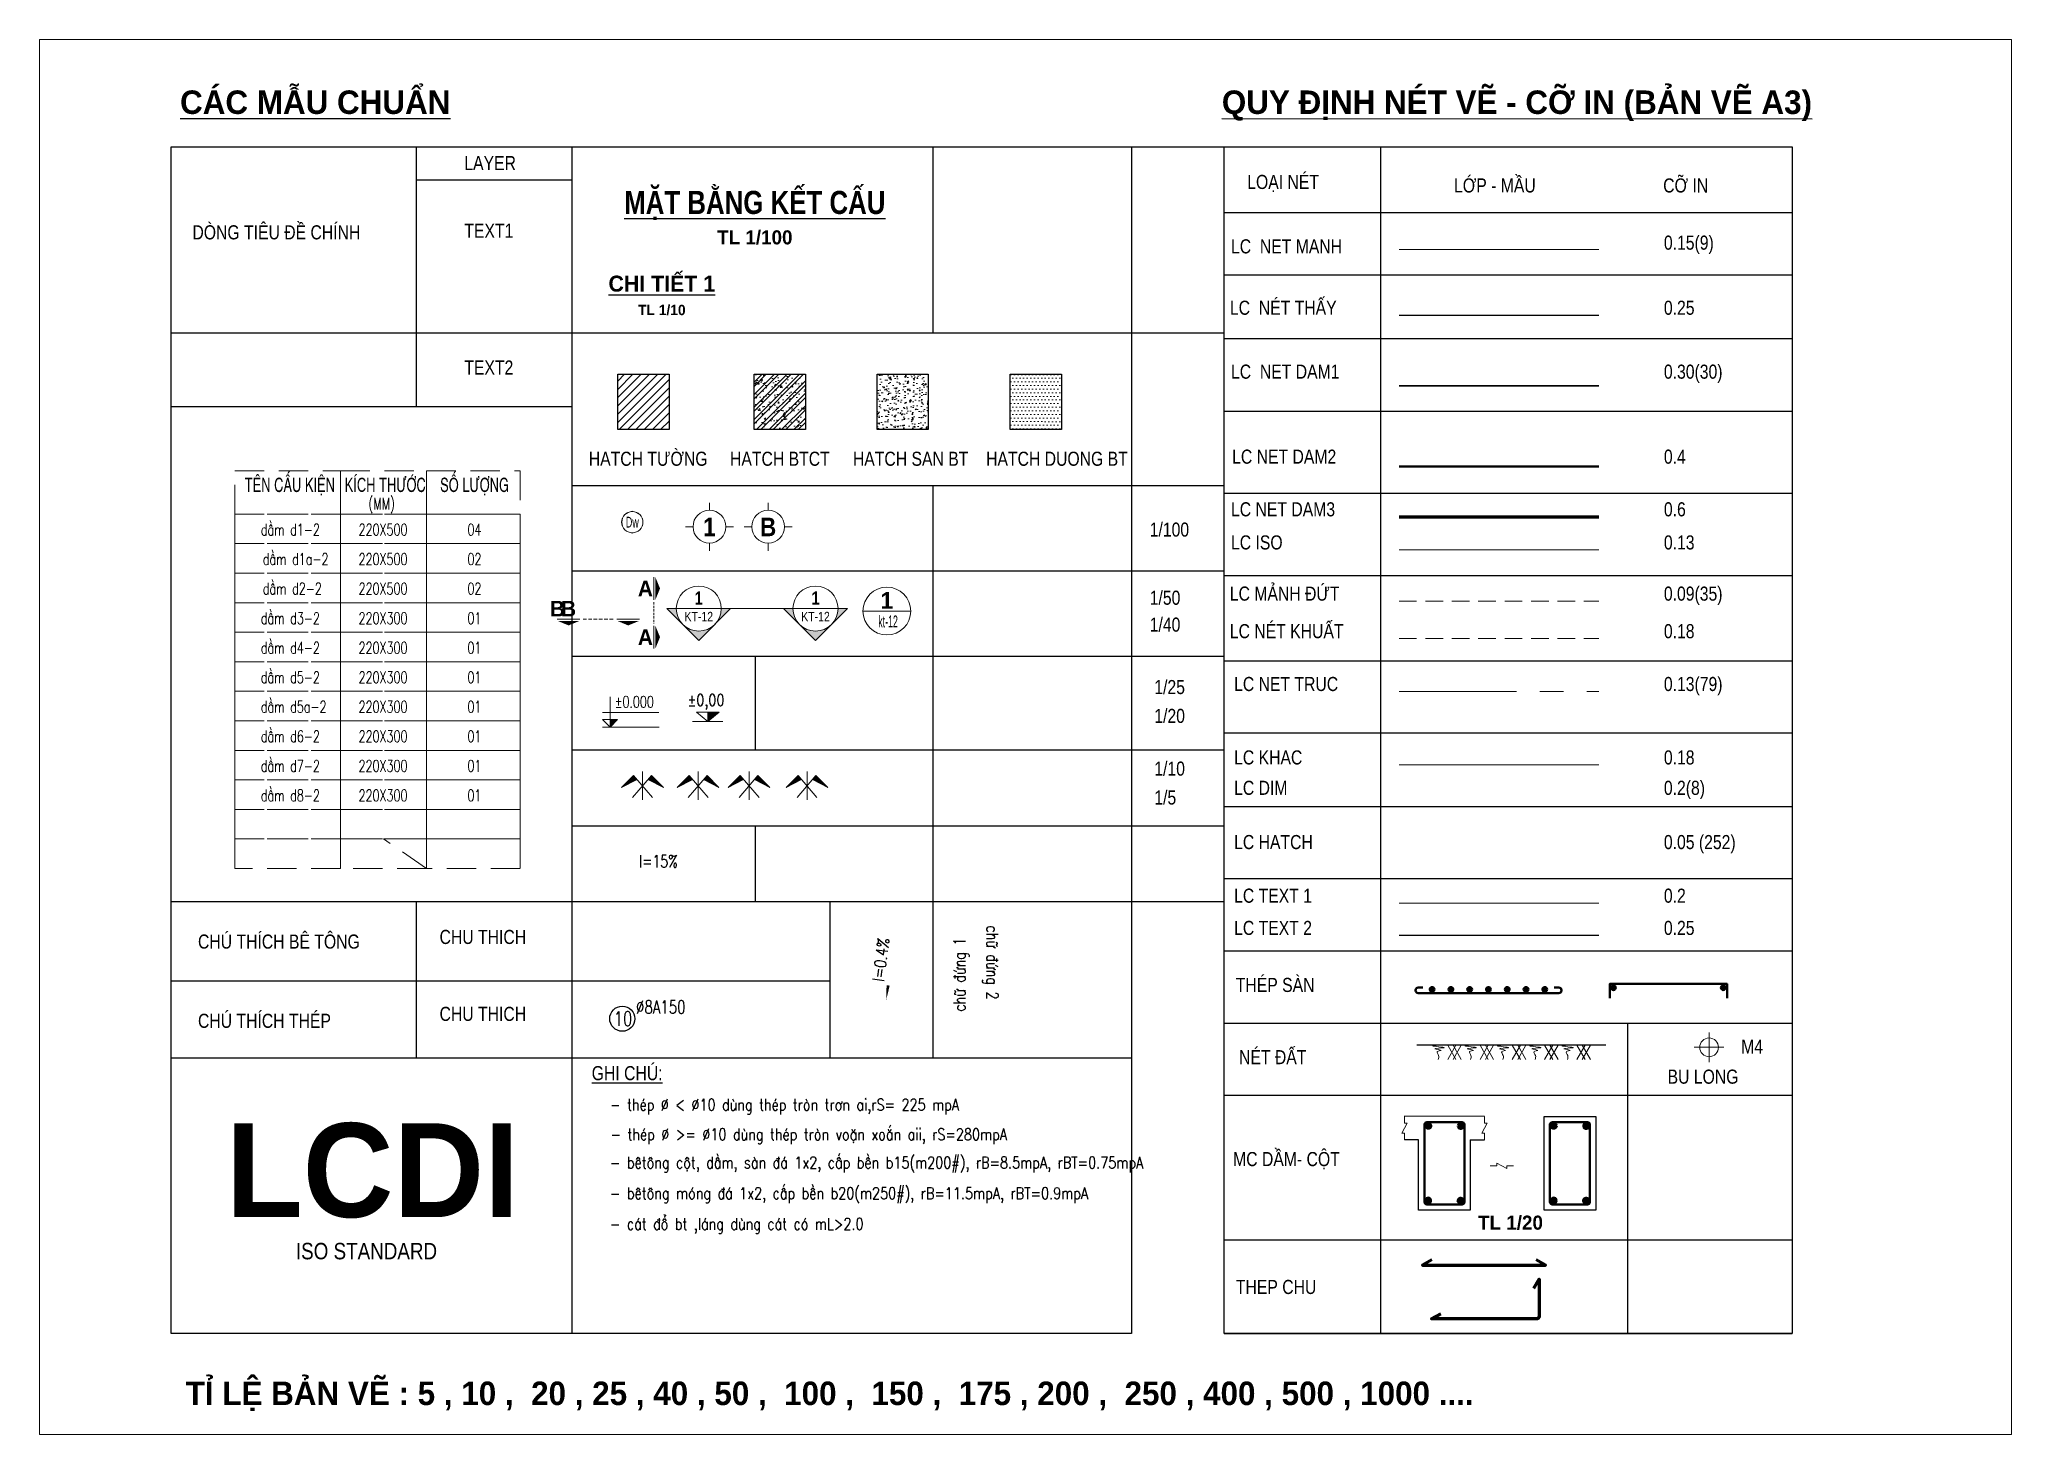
# Model space of a CAD drawing. Header units: inches. Extents: x 144032 to 217447, y 5454 to 57833.
# Drawn here: x 158056 to 166456, y 46806 to 52747 of the extents above; entities that cross this region are included whole.
import ezdxf
from ezdxf.enums import TextEntityAlignment as Align

# ---------------------------------------------------------------- set-up
doc = ezdxf.new("R2010")
doc.units = ezdxf.units.IN
doc.header["$MEASUREMENT"] = 0
for name, pattern in [('CENTERX2', [4, 2.5, -0.5, 0.5, -0.5]), ('DASHDOT', [1, 0.5, -0.25, 0, -0.25]), ('HIDDEN', [0.375, 0.25, -0.125])]:
    doc.linetypes.add(name, pattern=pattern)
for name, color, linetype, lineweight in [('2 - Text2', 2, 'Continuous', 20), ('KICHTHUOC', 8, 'Continuous', 18), ('LC Dim', 8, 'Continuous', 18), ('LC Hatch', 252, 'Continuous', 9), ('LC Hatch @ 1 (1)', 252, 'Continuous', 0), ('LC ISO', 153, 'Continuous', 13), ('LC Khac', 4, 'Continuous', 9), ('LC MANH DUT', 35, 'HIDDEN', 5), ('LC Net dam 1', 30, 'Continuous', 30), ('LC Net dam2', 6, 'Continuous', 40), ('LC Net dam3', 1, 'Continuous', 60), ('LC Net khuat', 4, 'HIDDEN', 13), ('LC Net manh', 9, 'Continuous', 5), ('LC Net thay', 7, 'Continuous', 25), ('LC Net truc', 79, 'DASHDOT', 13), ('LC Text1', 3, 'Continuous', 20), ('LC Text2', 7, 'Continuous', 25), ('TEXT', 7, 'Continuous', 20), ('v-KICHTHUOC', 8, 'Continuous', 18), ('v-TEXT', 7, 'Continuous', 20)]:
    doc.layers.add(name, color=color, linetype=linetype, lineweight=lineweight)
doc.styles.add('Arial', font='arial.ttf', dxfattribs={"width": 0.8})
doc.styles.add('Brief text', font='')
doc.styles.add('EG 1', font='')
doc.styles.add('General text 2', font='arial.ttf')
doc.styles.add('LC 1', font='')
doc.styles.add('LC 2', font='', dxfattribs={"width": 0.7})
doc.styles.add('LC 3', font='vnsimli.shx', dxfattribs={"width": 0.75})
doc.styles.add('LC3', font='', dxfattribs={"width": 0.8})
doc.styles.add('T1', font='Vnsimli.shx', dxfattribs={"width": 0.7})
doc.styles.add('T2', font='', dxfattribs={"width": 0.8})
doc.styles.add('text', font='hoatbif.shx', dxfattribs={"width": 0.7})
doc.styles.add('text1', font='', dxfattribs={"width": 0.7, "height": 300})
doc.styles.get('Brief text').set_extended_font_data('.VnHelvetInsH', bold=True)
doc.styles.get('EG 1').set_extended_font_data('.VnAvantH', bold=True)
doc.styles.get('LC 1').set_extended_font_data('.VnAvantH', bold=True)
doc.styles.get('LC 2').set_extended_font_data('.VnArial NarrowH')
doc.styles.get('LC3').set_extended_font_data('.VnArialH', bold=True)
doc.styles.get('T2').set_extended_font_data('.VnArialH')
doc.styles.get('text1').set_extended_font_data('.VnHelvetInsH', bold=True)

msp = doc.modelspace()

# ---------------------------------------------------------------- texts
at = {"layer": 'LC Text1', "ltscale": 0.2, "style": 'LC 1', "width": 0.9}
for s, p in [('1', (160909.7043965477, 50607.7781038871)), ('B', (161159.764668962, 50607.77468351927))]:
    msp.add_text(s, height=78.91659044622281, rotation=359.9992162747461, dxfattribs=at).set_placement(p, align=Align.BOTTOM_CENTER)
at = {"layer": 'LC Text1', "style": 'LC 3', "width": 0.75}
msp.add_text(' I=15%%%', height=52.43338311737767, rotation=359.9992162747461, dxfattribs=at).set_placement((160582.3000322916, 49221.38924259809))
at = {"layer": 'LC Text1', "color": 3, "style": 'LC 3', "width": 0.8}
for s, rotation, p in [('ch÷ ®øng 1', 89.99921631903565, (161999.6240433287, 48607.40214174031, 0.0007778502047937387)), ('ch÷ ®øng 2', 269.9992163190356, (162089.9979056679, 48973.6872165082, -0.001111836106983453)), ('- thÐp %%C < %%C10 dïng thÐp trßn tr¬n ai,rS= 225 mpA', 359.9992162747461, (160486.5, 48186)), ('- thÐp %%C >= %%C10 dïng thÐp trßn voÆn xo¾n aii, rS=280mpA', 359.9992162747461, (160488.5249605775, 48059.73600984667)), ('- bªt«ng cét, dÇm, sµn ®¸ 1x2, cÊp bÒn b15(m200#), rB=8.5mpA, rBT=0.75mpA', 359.9992162747461, (160486.0925992783, 47939.38796596951)), ('- bªt«ng mãng ®¸ 1x2, cÊp bÒn b20(m250#), rB=11.5mpA, rBT=0.9mpA', 359.9992162747461, (160486.0908122454, 47808.74072104483)), ('- c¸t ®æ bt ,l¸ng dïng c¸t cã mL>2.0', 359.9992162747461, (160486.0890252255, 47678.09347612015))]:
    msp.add_text(s, height=50.00155040982205, rotation=rotation, dxfattribs=at).set_placement(p)
at = {"layer": 'LC Text2', "lineweight": -2}
for s, height, style, p in [('%%uc¸c mÉu chuÈn', 100.003100819668, 'LC 1', (158654.7285637688, 52429.43924875394)), ('%%Uquy ®Þnh nÐt vÏ - cì in (b¶n vÏ A3)', 100.003100819668, 'LC 1', (163092.1804825347, 52429.37855228037)), ('tl 1/20', 60.00186049180085, 'LC 1', (164183.4617753234, 47678.58285011072)), ('iso standard', 70.00217057375497, 'LC 2', (159148.1216413025, 47552.47256974666)), ('tØ lÖ b¶n vÏ : 5 , 10 ,  20 , 25 , 40 , 50 ,  100 ,  150 ,  175 , 200 ,  250 , 400 , 500 , 1000 ....', 100.003100819668, 'LC 1', (158678.6727312859, 46931.91416854924))]:
    msp.add_text(s, height=height, rotation=359.9992162747461, dxfattribs=dict(at, style=style)).set_placement(p)
at = {"layer": 'LC Text2', "style": 'T2', "width": 0.8}
for s, p in [('layer', (159865.5122304484, 52190.45402073395)), ('lo¹i nÐt', (163200.4273634497, 52109.97703439603)), ('Líp - mÇu', (164081.167422412, 52094.97640743433)), ('cì in', (164972.1524433382, 52094.96422039531)), ('dßng tiªu ®Ò chÝnh', (158707.383718431, 51895.36071136454)), ('text1', (159865.5082868859, 51902.14508112962)), ('0.15(9)', (164975.1645698864, 51851.40686912974)), ('LC  Net manh', (163131.2913429514, 51835.65007101488)), ('LC  nÐt thÊy', (163126.6756197289, 51574.25965291471)), ('0.25 ', (164975.1607786417, 51574.23436900647)), ('text2', (159865.5003211983, 51319.7824476182)), ('LC  Net dam1', (163131.2840455528, 51302.14627629076)), ('0.30(30)', (164975.1570566166, 51302.12105539278)), ('HATCH T¦êNG', (160395.7233759612, 50931.27955227019)), ('HATCH BTCT', (160997.3498611469, 50931.27132307249)), ('HATCH SAN BT', (161520.724063646, 50931.26416421123, 8.545798798372927e-09)), ('HATCH DUONG BT', (162088.0515721533, 50931.25640419102, 1.780927933925825e-08)), ('LC Net dam2', (163136.1470783763, 50940.25032181502)), ('0.4', (164975.1521065086, 50940.22516737343)), ('LC Net dam3', (163131.2006709985, 50716.03247488826)), ('0.6', (164975.1490396187, 50716.00725294231)), ('1/100', (162785.040509969, 50629.69534231862)), ('LC iso', (163131.1987416595, 50574.98043303564)), ('0.13', (164975.1471102685, 50574.95521108969)), ('1/50', (162785.0365418755, 50339.59240278695)), ('LC m¶nh ®øt', (163126.2523479611, 50356.99764178926)), ('0.09(35)', (164975.1441286486, 50356.97235222254)), ('1/40', (162785.034974413, 50224.99699752987)), ('LC nÐt khuÊt', (163126.2501620632, 50197.1888916099)), ('0.18', (164975.1419427451, 50197.16360204318)), ('1/25', (162804.5830260422, 49959.17338577984)), ('LC Net truc', (163144.4559766706, 49972.19532274129)), ('0.13(79)', (164975.1388652474, 49972.17028216505)), ('1/20', (162804.5813461766, 49836.36085957778)), ('1/10', (162804.5782751944, 49611.84426434292)), ('LC khac', (163144.4517002441, 49659.55137434532)), ('0.18', (164975.134588832, 49659.52633381612)), ('LC dim', (163144.4499297049, 49530.1088266063)), ('0.2(8)', (164975.1328182686, 49530.08378607687)), ('1/5', (162804.5765953269, 49489.03173823375)), ('LC Hatch', (163144.4467704408, 49299.13891422888)), ('0.05 (252)', (164975.1296590175, 49299.11387372296)), ('LC text 1', (163144.4436476268, 49070.83227956248)), ('0.2', (164975.1265361905, 49070.80723905633)), ('LC text 2', (163144.4417713247, 48933.65890043904)), ('0.25', (164975.124659894, 48933.63385986304)), ('chó thÝch bª t«ng', (158731.143149212, 48875.43638409697)), ('chu thich', (159760.0638879631, 48895.12915425119)), ('thÐp sµn', (163151.5753563643, 48690.79856641754)), ('chó thÝch thÐp', (158731.1385327894, 48537.9362581824)), ('chu thich', (159760.0594073515, 48567.55664031557)), ('m4', (165304.2817817535, 48428.01830899599)), ('%%Ughi chó:', (160408.2339535728, 48315.22110644681)), ('nÐt ®Êt', (163165.5111577585, 48383.2504903886)), ('bu long', (164990.949820606, 48300.21653878153)), ('mc dÇm- cét', (163140.2066286262, 47949.2423598012)), ('thep chu', (163152.0371468216, 47404.76469403366))]:
    msp.add_text(s, height=60.00186049178645, rotation=359.9992162747461, dxfattribs=at).set_placement(p)
at = {"layer": 'LC Text2', "linetype": 'ByBlock', "style": 'LC 3', "width": 0.75}
msp.add_text('%%C8A150', height=55.55727953297625, rotation=359.9992162747461, dxfattribs=at).set_placement((160597.0427474007, 48599.17582257604))
at = {"layer": 'LC Text2', "ltscale": 100, "style": 'LC 3', "width": 0.75}
msp.add_text('10', height=61.11300748627391, rotation=359.9992162747461, dxfattribs=at).set_placement((160541.4025432058, 48577.00327494694), align=Align.MIDDLE_CENTER)
at = {"layer": 'LC Text2', "lineweight": -2, "style": 'LC 1'}
msp.add_text('LCDI', height=400.0124032785999, rotation=359.9992162747461, dxfattribs=at).set_placement((159474.5329501554, 47932.21077113715), align=Align.MIDDLE)

# ---------------------------------------------------------------- blocks, each defined once
blk = doc.blocks.new('DXicon')
at = {"layer": 'LC Hatch', "ltscale": 50}
for points in [[(-1.154349116972298, 4.387132476264014), (-1.900887965879519, 5.256356237832733), (-4.44734485198569, 2.692980493407958)], [(4.447344852000242, 2.692980493397044), (1.900887965864968, 5.25635623783819), (1.154349116972298, 4.387132476258557)]]:
    blk.add_hatch(color=252, dxfattribs=at).paths.add_polyline_path(points)
at = {"layer": 'LC Net manh', "color": 8, "ltscale": 50}
for p, q in [((-1.900887965864968, 5.25635623783819), (-4.447344851971138, 2.692980493418872)), ((-4.447344851971138, 2.692980493418872), (-1.154349116972298, 4.387132476264014)), ((-2.127212733117631, 0.5662843859008717), (1.900887965879519, 5.25635623783819)), ((2.127212733117631, 0.5662843859008717), (-1.900887965864968, 5.25635623783819)), ((7.275957614183426e-12, 0.04307960732694482), (7.275957614183426e-12, 6.043079607326945)), ((4.44734485198569, 2.692980493418872), (1.15434911698685, 4.387132476264014)), ((1.900887965879519, 5.25635623783819), (4.44734485198569, 2.692980493418872))]:
    blk.add_line(p, q, dxfattribs=at)
blk = doc.blocks.new('thep tron 2')
at = {"layer": 'LC Net dam2'}
for p, q in [((-0.5, 0.5), (0.5, 0.5)), ((0.3535533905960619, 0.853553390592424), (-0.3535533905960619, 0.146446609407576)), ((-0.3535533905960619, 0.853553390592424), (0.3535533905960619, 0.146446609407576)), ((0, 1), (0, 0))]:
    blk.add_line(p, q, dxfattribs=at)
blk.add_circle((0, 0.5), 0.4999999999978781, dxfattribs=at)
blk = doc.blocks.new('theptron1')
at = {"layer": 'LC Net dam3'}
for p, q in [((-0.5, 0), (0.5, 0)), ((-0.3535533905960619, 0.353553390592424), (0.3535533905960619, -0.353553390592424)), ((0.3535533905960619, 0.353553390592424), (-0.3535533905960619, -0.353553390592424)), ((0, 0.5), (0, -0.5))]:
    blk.add_line(p, q, dxfattribs=at)
blk.add_circle((0, 0), 0.4999999999978781, dxfattribs=at)
blk = doc.blocks.new('mat dat')
at = {"layer": 'LC Net manh'}
for p, q in [((2.00000000003638, 1.818989403545856e-12), (3.732050807600899, -2.999999999998181)), ((3.732050807600899, 1.818989403545856e-12), (2.00000000003638, -2.999999999998181)), ((3.14573417804786, 1.818989403545856e-12), (4.877784985619655, -2.999999999998181)), ((4.877784985619655, 1.818989403545856e-12), (3.14573417804786, -2.999999999998181))]:
    blk.add_line(p, q, dxfattribs=at)
blk.add_spline([(3.637978807091713e-11, 1.818989403545856e-12), (-1.212821380155219, -0.1153853967716714), (1.212817757594166, -0.5192312380622752), (-0.7507943602031446, -0.75), (0.5775310579992947, -1.096154158707577), (-0.2310153212529258, -1.326922920643483), (0.05775201904179994, -2.192308317416973), (3.637978807091713e-11, -2.999999999998181)], degree=3, dxfattribs=at)
blk = doc.blocks.new('TTRUC')
at = {"layer": 'LC ISO'}
for p, q in [((0, 6.94551799677526), (0, 10.13175513561828)), ((-6.94551799677526, 0), (-10.13175513561828, 0)), ((6.94551799677526, 0), (10.13175513561828, 0)), ((0, -6.94551799677526), (0, -10.13175513561828))]:
    blk.add_line(p, q, dxfattribs=at)
at = {"layer": 'LC Net manh'}
blk.add_circle((0, 0), 6.94551799677526, dxfattribs=at)
blk = doc.blocks.new('TIEUDE1')
at = {"layer": '2 - Text2', "color": 7, "style": 'EG 1'}
blk.add_attdef('TIªU§Ò', text='', height=5, dxfattribs=at).set_placement((0, 0), align=Align.BOTTOM_CENTER)
blk.add_attdef('TL', text='', height=3, dxfattribs=at).set_placement((0, -2), align=Align.TOP_CENTER)
blk = doc.blocks.new('TIEUDE2')
at = {"layer": 'LC Text2', "color": 7, "style": 'LC 1'}
blk.add_attdef('%%UTIªU§Ò', text='', height=3.5, dxfattribs=at).set_placement((0, 0), align=Align.BOTTOM_CENTER)
blk.add_attdef('TL', text='', height=2.2, dxfattribs=at).set_placement((0, -1.800000000000011), align=Align.TOP_CENTER)
blk = doc.blocks.new('trich CT')
at = {"layer": 'LC ISO'}
blk.add_line((-500, 0), (500, 0), dxfattribs=at)
blk.add_circle((0, 0), 500, dxfattribs=at)
at = {"layer": 'LC Text1', "style": 'text1'}
blk.add_attdef('T', text='', height=350, dxfattribs=at).set_placement((0, 222.6514969697746), align=Align.MIDDLE_CENTER)
at = {"layer": 'LC Text1', "linetype": 'ByBlock', "style": 'text', "width": 0.7}
blk.add_attdef('KT', text='', height=250, dxfattribs=at).set_placement((0, -217.3387177450059), align=Align.MIDDLE_CENTER)
blk = doc.blocks.new('*U25')
at = {"layer": 'LC ISO'}
h = blk.add_hatch(color=256, dxfattribs=at)
h.paths.add_polyline_path([(1.181785820295107e-11, -8.48528137424865), (4.242640687130231, -4.242640687119555, -0.1989123673796904), (6.748738986025116e-12, -6.000000000008191, -0.1989123673796165), (-4.242640687118981, -4.242640687129099)])
h.paths.add_polyline_path([(8.485281374258307, 1.863905820296194e-11), (6.000000000008184, 1.584363898602511e-11, -0.1989123673800045), (4.242640687130798, -4.242640687119555)])
h.paths.add_polyline_path([(-4.242640687118981, -4.242640687129099, -0.1989123673800453), (-6.000000000008184, 2.346161013974892e-12), (-8.485281374257168, -1.58605820296066e-12)])
h = blk.add_hatch(color=256, dxfattribs=at)
h.paths.add_polyline_path([(31.07996639568383, -8.485281374217186), (35.32260708280224, -4.242640687088089, -0.1989123673796904), (31.07996639567875, -5.999999999976724, -0.1989123673796165), (26.83732570855303, -4.242640687097633)])
h.paths.add_polyline_path([(39.56524776993032, 5.010527950580791e-11), (37.0799663956802, 4.730986028887105e-11, -0.1989123673800045), (35.32260708280281, -4.242640687088089)])
h.paths.add_polyline_path([(26.83732570855303, -4.242640687097633, -0.1989123673800453), (25.07996639566383, 3.381238231682093e-11), (22.59468502141485, 2.988016309988545e-11)])
for p, q in [((-6.000000000021826, 0), (6.000000000021834, 0)), ((25.0799663956502, 3.14640059775518e-11), (37.07996639569386, 3.14640059775518e-11))]:
    blk.add_line(p, q, dxfattribs=at)
for points in [[(6.000000000008184, 1.584363898602511e-11), (8.485281374257738, 1.86390582029613e-11), (1.181785820295236e-11, -8.485281374249787), (-8.485281374257738, -4.492582029612991e-13), (-6.000000000008184, 2.346161013974892e-12)], [(37.0799663956802, 4.730986028887105e-11), (39.56524776992975, 5.010527950580726e-11), (31.07996639568383, -8.485281374218323), (22.59468502141422, 3.101696309988472e-11), (25.07996639566383, 3.381238231682093e-11)]]:
    blk.add_lwpolyline(points, dxfattribs=at)
for centre in [(0, 0), (31.07996639567203, 3.14640059775518e-11)]:
    blk.add_circle(centre, 6.000000000008121, dxfattribs=at)
at = {"layer": 'LC MANH DUT', "linetype": 'HIDDEN', "ltscale": 300}
blk.add_line((6.000000000008128, 1.584363898602505e-11), (25.07996639566389, 3.381238231682103e-11), dxfattribs=at)
at = {"layer": 'LC Text1', "style": 'Brief text', "width": 0.8, "flags": 8}
for tag, p in [('VIEW-NUMBER2', (0, 52.00000000001626)), ('VIEW-NUMBER1', (0, 0))]:
    blk.add_attdef(tag, text='', height=3.5, dxfattribs=at).set_placement(p, align=Align.BOTTOM_CENTER)
at = {"layer": 'LC Text1', "style": 'Arial', "width": 0.8, "flags": 8}
for tag, p in [('SHEET-NUMBER2', (0, 51.12640220562017)), ('SHEET-NUMBER1', (0, -0.8735977943960904))]:
    blk.add_attdef(tag, text='', height=2.5, dxfattribs=at).set_placement(p, align=Align.TOP_CENTER)
blk = doc.blocks.new('Caodo1')
at = {"layer": 'LC Text1'}
blk.add_hatch(color=4, dxfattribs=at).paths.add_polyline_path([(3.638e-12, 200.210680454169), (3.638e-12, 3.166521039738275e-15), (243.3882687822297, 200.210680454169)])
at = {"layer": 'LC Text1', "color": 4}
for p, q in [((323.6303984126134, 0), (-323.6303984126098, 0)), ((3.638e-12, 0), (3.638e-12, 200.2106804541654))]:
    blk.add_line(p, q, dxfattribs=at)
blk.add_lwpolyline([(-243.3882687822297, 200.210680454169), (243.3882687822297, 200.210680454169), (3.638e-12, 0), (3.638e-12, 0)], close=True, dxfattribs=at)
at = {"layer": 'LC Text1', "color": 4, "style": 'T1', "width": 0.8}
blk.add_attdef('%%P0,00', text='', height=250, dxfattribs=at).set_placement((-39.04586973765618, 459.5053816559738), align=Align.MIDDLE_CENTER)
blk = doc.blocks.new('bu lon')
at = {"layer": 'LC Khac', "color": 9}
for p, q in [((0.785714285713766, 0), (-0.785714285713766, 0)), ((0, -0.7857142857142208), (0, 0.7857142857142208))]:
    blk.add_line(p, q, dxfattribs=at)
at = {"layer": 'LC Khac', "color": 7}
blk.add_circle((0, 0), 0.5, dxfattribs=at)
blk = doc.blocks.new('MM')
at = {"layer": 'LC Khac', "xscale": 2.289702860291335, "yscale": 2.289702860291335, "zscale": 2.289702860291335}
blk.add_blockref('bu lon', (1.818989403545856e-12, 9.094947017729282e-13), dxfattribs=at)
blk = doc.blocks.new('CT')
at = {"layer": 'LC Khac'}
blk.add_hatch(color=252, dxfattribs=at).paths.add_polyline_path([(3.250706634060648, 1.596954857551422), (1.638695725137124, 1.596954857551394), (1.638695725137124, -5.457000000000001e-12)])
at = {"layer": 'LC Khac', "color": 9, "ltscale": 50}
for p, q in [((12.09109892264804, 0), (0, 0)), ((0.0459908282791446, 3.140833880472456), (11.99931321454046, 3.140833880472456))]:
    blk.add_line(p, q, dxfattribs=at)
for points in [[(1.638695725137139, 6.427505574464246), (1.638695725137139, -5.457000000000001e-12)], [(1.638695725137139, -5.457000000000001e-12), (0.0266848164974221, 1.596954857551394), (1.638695725137139, 1.596954857551394)], [(1.638695725137139, -5.457000000000001e-12), (3.25070663406062, 1.596954857551394), (1.638695725137139, 1.596954857551394)]]:
    blk.add_lwpolyline(points, dxfattribs=at)
at = {"layer": 'LC Khac', "color": 3, "style": 'LC 3', "width": 0.75}
blk.add_attdef('CT', (1.905322591842774, 3.502511696681693), '', height=2.2, dxfattribs=at)
blk = doc.blocks.new('*U26')
at = {"layer": 'Defpoints'}
blk.add_lwpolyline([(0, 2.974999999999991), (-1.748661125570106, 2.406825558265463), (-2.829393135978075, 0.919325558265463), (-2.829393135978075, -0.9193255582654801), (-1.748661125570106, -2.40682555826548), (0, -2.975000000000008), (1.748661125570106, -2.40682555826548), (2.829393135978075, -0.9193255582654801), (2.829393135978075, 0.919325558265463), (1.748661125570106, 2.406825558265463)], close=True, dxfattribs=at)
at = {"layer": 'LC Text1', "style": 'General text 2', "width": 0.6, "flags": 8}
blk.add_attdef('SYMBOL', text='', height=3, dxfattribs=at).set_placement((0, 0), align=Align.MIDDLE_CENTER)
blk.add_wipeout([(0, 2.974999999999966), (-1.748661125570095, 2.4068255582654245), (-2.82939313597808, 0.9193255582654416), (-2.82939313597808, -0.9193255582655269), (-1.748661125570095, -2.406825558265524), (0, -2.9750000000000085), (1.7486611255700808, -2.406825558265524), (2.8293931359780657, -0.9193255582655269), (2.8293931359780657, 0.9193255582654416), (1.7486611255700808, 2.4068255582654245)]).dxf.layer = 'LC Net manh'
at = {"layer": 'LC ISO'}
blk.add_circle((0, -8.526512829121203e-15), 2.975, dxfattribs=at)
blk = doc.blocks.new('matcatdoc')
at = {"layer": 'LC Khac', "color": 1, "ltscale": 2}
for p, q in [((-8.003553375601768e-10, 485.4649627282051), (0, 0)), ((-8.003553375601768e-10, -550.1230915877386), (0, -1035.588054315944))]:
    blk.add_line(p, q, dxfattribs=at)
for points in [[(134.0098340642726, 242.7324813697051, 0, 471.4285714293351, 0), (36.58486540849844, 242.7324813697051, 275.0000000004455, 275.0000000004455, 0)], [(134.0098340642726, -792.8555729462387, 0, 471.4285714293351, 0), (36.58486540849844, -792.8555729462387, 275.0000000004455, 275.0000000004455, 0)]]:
    blk.add_lwpolyline(points, format="xyseb", dxfattribs=at)
at = {"layer": 'LC MANH DUT', "ltscale": 200}
blk.add_line((8.03255570153744e-11, -48.72241329890437), (8.03255570153744e-11, -506.2496691147144), dxfattribs=at)
at = {"ltscale": 2, "style": 'LC 1'}
for p in [(-178.5478302832853, 242.7324813641026), (-178.5478302832853, -792.8555729518412)]:
    blk.add_attdef('LC', text='', height=330, dxfattribs=at).set_placement(p, align=Align.MIDDLE_CENTER)
blk = doc.blocks.new('*U24')
at = {"layer": 'LC Khac', "color": 1, "ltscale": 2}
for p, q in [((0, 0), (-485.4649627282051, -8.003553375601768e-10)), ((1270.681283049344, 0), (785.2163203211385, -8.003553375601768e-10))]:
    blk.add_line(p, q, dxfattribs=at)
for points in [[(-242.7324813585001, -134.0098340650729, 0, 471.4285714293351, 0), (-242.7324813585001, -36.5848654092988, 275.0000000004455, 275.0000000004455, 0)], [(1027.948801690844, -134.0098340650729, 0, 471.4285714293351, 0), (1027.948801690844, -36.5848654092988, 275.0000000004455, 275.0000000004455, 0)]]:
    blk.add_lwpolyline(points, format="xyseb", dxfattribs=at)
at = {"layer": 'LC MANH DUT', "ltscale": 300}
blk.add_line((66.27083405029884, 1.092565268946438e-10), (732.466181059639, 1.092565268946438e-10), dxfattribs=at)
at = {"ltscale": 2, "style": 'LC 1'}
for p in [(-242.7324813641026, 222.2060010813148), (1027.948801685241, 222.2060010813148)]:
    blk.add_attdef('LC', text='', height=330, dxfattribs=at).set_placement(p, align=Align.MIDDLE_CENTER)
blk = doc.blocks.new('DODOC1')
at = {"layer": 'KICHTHUOC'}
blk.add_lwpolyline([(-630.189949551801, 0, 0, 0, 0), (762.4428831040859, 0, 0, 66.66666666666666, 0), (442.6614563196636, 0, 66.66666666666666, 66.66666666666666, 0)], format="xyseb", dxfattribs=at)
at = {"layer": 'TEXT', "style": 'T1', "width": 0.8}
blk.add_attdef('DOC', text='', height=250, dxfattribs=at).set_placement((-78.78684461381272, 225.9660557561328), align=Align.MIDDLE_CENTER)

# ---------------------------------------------------------------- hatches: boundary and pattern name
at = {"layer": 'LC Hatch', "ltscale": 3}
h = msp.add_hatch(dxfattribs=at)
h.set_pattern_fill('AR-CONC', color=256, scale=7.032669365974857, angle=-0.0007837139933038355)
h.set_pattern_definition([(49.99921628600669, (169471.2764224149, 34965.89870134834), (50.44247676659233, -4.413840145677494), [5.274502024481144, -58.01952226929256]), (354.9992162860067, (169471.2764224149, 34965.89870134834), (-9.75719895729907, 52.89931922771057), [4.21960161958491, -46.41561781543403]), (100.4506162860067, (169475.4799620099, 34965.53088167286), (40.68531527373102, 48.48544696638143), [4.482636815944169, -49.3090065225731]), (46.1834162860067, (169471.2766148001, 34979.96404009312), (75.05537505878851, -11.64143165332931), [7.911753036721712, -87.02928340393883]), (96.63481628600663, (169477.5312287547, 34978.99391685869), (65.73267482061269, 68.50558998457637), [6.723955434896301, -73.96349796897479]), (351.1834162860067, (169471.2766148001, 34979.96404009312), (65.7326213438368, 68.50564132554416), [6.329402429377369, -69.62342672315106]), (20.99921628600671, (169478.3092360757, 34976.4476091743), (41.9781120921288, -28.31542958106886), [5.274502024481148, -58.01952226929259]), (325.9992162860067, (169478.3092360757, 34976.4476091743), (17.11226037154237, 50.99717101196974), [4.219601619584913, -46.41561781543404]), (71.45061628600669, (169481.8074105717, 34974.08798781945), (59.09038966082992, 22.6816951787992), [4.482636815944172, -49.30900652257314]), (37.4992162860067, (169471.2764224149, 34965.89870134834), (0.8554826489772328, 23.41131238017292), [0, -45.85300426615598, 0, -47.11888475203145, 0, -46.59143454958335]), (7.499216286006675, (169471.2764224149, 34965.89870134834), (18.50119017585362, 27.73741857347571), [0, -26.86479697802383, 0, -44.79810386125969, 0, -17.75749014908644]), (327.4992162860066, (169455.5935697276, 34965.89891587663), (37.54194523709344, -1.586723068499503), [0, -17.58167341493715, 0, -54.85482105460388, 0, -72.78812793783977]), (317.4992162860067, (169448.5609003585, 34965.89901204524), (41.01365137068719, 7.039491426256578), [0, -22.8561754394182, 0, -36.42922731574961, 0, -51.69011983991494])])
h.paths.add_polyline_path([(161841.6988952123, 51320.78104392835), (161623.7020736672, 51320.78402576246), (161623.6988528017, 51085.31175827631), (161841.6956743542, 51085.30877651204)])
h = msp.add_hatch(dxfattribs=at)
h.set_pattern_fill('DOTS', color=256, scale=246.1434278091201, angle=-0.0007837139933038355)
h.set_pattern_definition([(359.9992162860066, (169508.8726602532, 34965.89818711369), (7.692192546171506, 15.3838590227028), [0, -15.38396423807001])])
h.paths.add_polyline_path([(162409.0264037121, 51320.77328388486), (162191.0295821615, 51320.77626567241), (162191.0263613127, 51085.3039982561), (162409.0231828708, 51085.30101639871)])
at = {"layer": 'LC Hatch @ 1 (1)', "ltscale": 2}
h = msp.add_hatch(dxfattribs=at)
h.set_pattern_fill('ANSI31', color=256, scale=200.0091167683249, angle=-0.0007837049767875555)
h.set_pattern_definition([(44.9992162950232, (169508.8726602532, 34965.89818711369), (-17.67823353380717, 17.67871715438893), [])])
h.paths.add_polyline_path([(160737.6568013635, 51085.3238778112), (160737.6600221973, 51320.79614522727), (160519.6632006355, 51320.79912703834), (160519.6599797867, 51085.32685959898)])
h = msp.add_hatch(dxfattribs=at)
h.set_pattern_fill('BTCT', color=256, scale=10.00031008196441, angle=-0.0007837049767875555)
h.set_pattern_definition([(49.99921629502322, (160619.1828059163, 63534.18253990728), (71.72815651134056, -6.276389196280172), [7.500232561473287, -82.50255817620616]), (354.9992162950231, (160619.1828059163, 63534.18253990728), (-13.87453470509259, 75.22173556828963), [6.000186049178647, -66.00204654096514]), (100.4506162950228, (160625.1601521168, 63533.65950792935), (57.85367507990208, 68.94530070421848), [6.37421664683325, -70.1163853152339]), (46.18341629502319, (160619.1830794849, 63554.18316007056), (106.7271877668174, -16.55387451831872), [11.25034884220991, -123.753837264309]), (96.63481629502289, (160628.0770109128, 63552.80366502889), (93.4705012289642, 97.41352915176611), [9.561325270259129, -105.1745611723294]), (351.1834162950232, (160619.1830794849, 63554.18316007056), (93.47042518609724, 97.41360215755819), [9.000279073767963, -99.0030698114477]), (20.99921629502318, (160629.1833211891, 63549.18286828045), (59.69200537883065, -40.26395399997622), [7.500232561473282, -82.50255817620605]), (325.9992162950232, (160629.1833211891, 63549.18286828045), (24.33327957466945, 72.51692023472513), [6.000186049178627, -66.00204654096488]), (71.45061629502322, (160634.15765284, 63545.82753558271), (84.02530940750344, 32.25290046521889), [6.374216646833221, -70.11638531523374]), (37.49921629502321, (160619.1828059163, 63534.18253990728), (1.216478591196178, 33.29040099077005), [0, -65.20202173440796, 0, -67.00207754916154, 0, -66.2520542930142]), (7.499216295023209, (160619.1828059163, 63534.18253990728), (26.30830897516989, 39.44203434035055), [0, -38.201184513104, 0, -63.70197522211317, 0, -25.25078295696011]), (327.4992162950231, (160596.8821144439, 63534.18284487608), (53.3838680473096, -2.256287309181746), [0, -25.00077520491104, 0, -78.00241863932244, 0, -103.5032093483318]), (317.4992162950231, (160586.8818043638, 63534.18298172415), (58.32056221407815, 10.01001091947133), [0, -32.5010077663841, 0, -51.80160622457529, 0, -73.50227910243792]), (44.9992162950232, (160619.1828059163, 63534.18253990728), (-26.51696381083926, 26.51768923113872), []), (44.9992162950232, (160636.8610235844, 63534.18229808845), (-26.51696381083926, 26.51768923113872), [])])
h.paths.add_polyline_path([(161318.3246927112, 51320.7882028129), (161100.327871155, 51320.79118460044), (161100.3246503007, 51085.31891713757), (161318.3214718532, 51085.31593537331)])

# ---------------------------------------------------------------- linework, layer by layer
at = {"layer": 'LC ISO', "ltscale": 0.5}
msp.add_line((163846.9867549744, 50573.41608937085, -0.0002451915990525187), (164697.4295003936, 50573.40445685014, -0.000245205485316987), dxfattribs=at)
at = {"layer": 'LC Khac', "ltscale": 0.5}
msp.add_line((163846.974233523, 49657.98721214361, -0.0002451915990364649), (164697.4169789255, 49657.97557964618, -0.0002452054853009332), dxfattribs=at)
at = {"layer": 'LC MANH DUT', "ltscale": 300}
msp.add_line((163846.9837733377, 50355.43323057331, -0.0002451915990486958), (164697.4265187569, 50355.42159802909, -0.0002452054853131641), dxfattribs=at)
at = {"layer": 'LC Net dam 1'}
msp.add_line((163846.9963150006, 51272.33959562262, -0.0002451915990647756), (164697.4390604217, 51272.3279629855, -0.0002452054853292439), dxfattribs=at)
at = {"layer": 'LC Net dam2', "ltscale": 5}
msp.add_line((164697.4343543109, 50928.26925190608, -0.0002452054853232102), (163846.9916088786, 50928.28088442702, -0.0002451915990587416), dxfattribs=at)
at = {"layer": 'LC Net dam2', "elevation": -0.0001669899497736714}
msp.add_lwpolyline([(164744.1986002047, 48665.13005654467), (164744.1994209271, 48725.13191701123), (165244.2149249744, 48725.12507771864), (165244.2141042389, 48665.12321725232)], dxfattribs=at)
msp.add_lwpolyline([(164507.7231995407, 48709.92330573499), (164527.7238138299, 48709.92303213151, -0.4142135623731573), (164539.0893872809, 48698.55715953209), (164539.0893705692, 48697.28748878883, -0.4142135623730941), (164527.7234979291, 48685.92191529018), (164228.2675490864, 48685.9324162805), (163928.8116000388, 48685.93010737072, -0.4142135623730941), (163917.4460383505, 48697.29599175253), (163917.4460563734, 48698.56566251931, -0.4142135623731573), (163928.8119407557, 48709.931224189), (163948.8125550281, 48709.93095065537)], format="xyb", dxfattribs=at)
for points in [[(163955.4943620916, 47796.26721043582), (163955.498876052, 48126.27744316426, -0.414213562373095), (163965.499322895, 48136.27761638607), (164115.5039741192, 48136.27556461701, -0.414213562373095), (164125.5041474327, 48126.27511776844), (164125.499633478, 47796.26488508657, -0.414213562373095), (164115.4991866015, 47786.26471181842), (163965.4945353772, 47786.26676363405, -0.414213562373095)], [(164489.9537058864, 47796.25990000996), (164489.9582198337, 48126.2701326455, -0.414213562373095), (164499.9586667009, 48136.27030598349), (164649.9633179139, 48136.26825416787, -0.414213562373095), (164659.9634912163, 48126.26780729601), (164659.9589772616, 47796.25757463742, -0.414213562373095), (164649.9585303962, 47786.257401346), (164499.953879172, 47786.25945316162, -0.414213562373095)]]:
    msp.add_lwpolyline(points, format="xyb", close=True, dxfattribs=at)
at = {"layer": 'LC Net dam3', "ltscale": 0.5}
msp.add_line((163846.9886843152, 50714.46813117666, -0.0002451915990549922), (164697.4314297289, 50714.45649870229, -0.0002452054853194605), dxfattribs=at)
at = {"layer": 'LC Net dam3', "ltscale": 5, "elevation": -0.0001669899497736714}
msp.add_lwpolyline([(163986.3210138436, 47550.13418017607), (163947.3483544346, 47527.63401559112), (164470.3691476509, 47527.62686164328), (164431.3971038293, 47550.12809232646)], dxfattribs=at)
at = {"layer": 'LC Net dam3', "elevation": -0.0001669899497736714}
msp.add_lwpolyline([(164420.7296166085, 47429.10855383566), (164443.230847355, 47468.08059765585), (164443.2286630347, 47308.38737634663, -0.414213562373095), (164433.2282161675, 47298.38720305497), (163985.7082414683, 47298.39332431904), (164024.6809008513, 47320.89348897384)], format="xyb", dxfattribs=at)
at = {"layer": 'LC Net khuat', "ltscale": 300}
msp.add_line((163846.981587451, 50195.62448030082, -0.0002451915990458933), (164697.4243328534, 50195.61284773354, -0.0002452054853103615), dxfattribs=at)
at = {"layer": 'LC Net manh'}
msp.add_line((163847.0042506568, 51852.50599993765, -0.0002451915990749497), (164697.4469960593, 51852.4943673471, -0.000245205485339418), dxfattribs=at)
at = {"layer": 'LC Net manh', "elevation": -0.0001669899497736714}
for points in [[(163870.4953512289, 48061.27659032564), (163870.495742999, 48089.91735944897), (163858.9838968385, 48089.9175168816), (163882.0081735142, 48132.63876453973), (163870.4963273536, 48132.63892199541), (163870.4967191014, 48161.27969109546)], [(164210.5058939867, 48061.27193951095), (164210.5062857587, 48089.91270865756), (164198.9944395684, 48089.91286615981), (164222.0187162701, 48132.63411377138), (164210.5068701096, 48132.63427127386), (164210.5072618816, 48161.27504032734)], [(164234.5892234482, 47950.11537435488), (164263.2299925704, 47950.11498253164), (164263.2301500496, 47961.62682876759), (164305.9513977021, 47938.60255211173), (164305.9515551515, 47950.11439825455), (164334.5923242625, 47950.11400652444)]]:
    msp.add_lwpolyline(points, dxfattribs=at)
at = {"layer": 'LC Net thay'}
for p, q in [((159660.5039718002, 52289.68465560512, -0.0002451232406500122), (159660.4888466448, 51183.90119534498, -0.0002451232406306204)), ((160323.2245208863, 52289.67559078801, -0.0002451340617345152), (160323.155397132, 47236.11655506003, -0.0002451340616458918)), ((161861.3149802573, 52289.65455238894, -0.0002451591761011321), (161861.3041395154, 51497.0999234193, -0.0002451591760872333)), ((162707.6293913592, 52289.64297631197, -0.0002451729949570154), (163101.8864981923, 52289.63758357777, -0.0002451794324961484)), ((163767.7997371051, 52289.62847512402, -0.0002451903057117744), (163767.7306133509, 47236.06943941931, -0.0002451903056231509)), ((160323.2225775681, 52147.60185542516, -0.0002451340617320237), (159660.5020284951, 52147.61092026555, -0.0002451232406475208)), ((163101.8826645836, 52009.3660229682, -0.0002451794324912334), (165521.3340082653, 52009.33292920887, -0.0002452189379622458)), ((163101.8790446073, 51744.71496296534, -0.0002451794324865921), (165521.3303883001, 51744.68186920625, -0.0002452189379576046)), ((158616.7722029276, 51497.14430288668, -0.0002451061984719967), (161861.3041395154, 51497.0999234193, -0.0002451591760872333)), ((158616.7722029742, 51497.14430288668, -0.0002451061984719973), (163101.8756574448, 51497.08295456157, -0.0002451794324822495)), ((163847.0004233308, 51572.6952471477, -0.0002451915990700427), (164697.4431687612, 51572.68361460348, -0.0002452054853345111)), ((163101.8753359783, 51473.57987185125, -0.0002451794324818374), (165521.3266796414, 51473.54677802208, -0.0002452189379528496)), ((158616.7679185327, 51183.91547159618, -0.0002451061984665041), (160323.2093957234, 51183.89213045803, -0.0002451340617151233)), ((163101.8711089678, 51164.5485588368, -0.000245179432476418), (165521.3224526513, 51164.51546493778, -0.0002452189379474304)), ((160323.2047961317, 50847.62145389197, -0.0002451340617092262), (163101.8667734321, 50847.58344670525, -0.0002451794324708594)), ((161861.2952555101, 50847.60041553946, -0.0002451591760758431), (161861.2619172707, 48410.27990780794, -0.0002451591760331001)), ((163101.8663232084, 50814.66780835087, -0.0002451794324702821), (165521.317666892, 50814.63471449842, -0.0002452189379412944)), ((160323.1998242233, 50484.13062967244, -0.0002451340617028518), (163101.8618015293, 50484.09262246243, -0.000245179432464485)), ((163101.8615374621, 50464.78705786495, -0.0002451794324641464), (165521.3128811549, 50464.753964036, -0.0002452189379351586)), ((160323.1948523037, 50120.63980531343, -0.0002451340616964771), (163101.8568296153, 50120.60179812647, -0.0002451794324581104)), ((161104.7236277256, 50120.6291154318, -0.0002451468227145745), (161104.7181795202, 49722.31786648021, -0.0002451468227075894)), ((163101.8565655593, 50101.29623355251, -0.0002451794324577718), (165521.3079092354, 50101.26313981647, -0.0002452189379287841)), ((163101.8523588367, 49793.74834816111, -0.0002451794324523785), (165521.3037025072, 49793.71525435522, -0.0002452189379233907)), ((160323.1894041132, 49722.32855636161, -0.0002451340616894921), (163101.8513814211, 49722.29054919817, -0.0002451794324511252)), ((163101.8480824213, 49481.10439997492, -0.0002451794324468957), (165521.299426116, 49481.07130616927, -0.0002452189379179081)), ((160323.1849722117, 49398.31672902685, -0.00024513406168381), (161861.2754315827, 49398.29569069762, -0.0002451591760504268)), ((160323.1849722117, 49398.31672902685, -0.00024513406168381), (163101.8469495121, 49398.27872184035, -0.0002451794324454432)), ((161104.7137476169, 49398.30603909912, -0.0002451468227019073), (161104.709340211, 49076.08501381567, -0.0002451468226962566)), ((163101.8438757062, 49173.55651453719, -0.0002451794324415022), (165521.2952194009, 49173.52342077787, -0.0002452189379125146)), ((158616.7390876021, 49076.11904481193, -0.00024510619842954), (163101.8425420932, 49076.05769655714, -0.0002451794324397924)), ((159660.4600157253, 49076.10476858425, -0.0002451232405936562), (159660.4509088248, 48410.31001104764, -0.0002451232405819803)), ((161423.4101156015, 48410.28589685773, -0.0002451520266677271), (161423.4192224946, 49076.08065441763, -0.000245152026679403)), ((163846.9643045887, 48932.0947380974, -0.0002451915990237349), (164697.4070500154, 48932.08310553012, -0.0002452054852882034)), ((163101.8396689966, 48866.00862919237, -0.0002451794324361088), (165521.2910126951, 48865.97553536319, -0.0002452189379071213)), ((158616.7344613243, 48737.89680125751, -0.0002451061984236086), (161423.4145962168, 48737.85841079336, -0.0002451520266734716)), ((163101.8354622982, 48558.46074384754, -0.0002451794324307156), (165521.2868059743, 48558.42765006516, -0.0002452189379017277)), ((164820.3952808883, 48558.43723701057, -0.0002452074935509663), (164820.3771930169, 47236.05504098954, -0.0002452074935277756)), ((158616.7299807128, 48410.32428722875, -0.000245106198417864), (162707.5763283744, 48410.26833177777, -0.0002451729948889835)), ((158616.7299807128, 48410.32428722875, -0.000245106198417864), (162707.5763283744, 48410.26833177777, -0.0002451729948889835)), ((164727.2568111215, 48463.82989214826, -0.0002452059727797313), (163923.2331885789, 48463.84088974632, -0.0002451928444595456)), ((163101.8312555887, 48250.91285845637, -0.0002451794324253221), (165521.2825992703, 48250.87976467377, -0.0002452189378963344)), ((164210.5072618816, 48161.27504032734, -0.0002451975352123731), (163870.4967191014, 48161.27969109546, -0.0002451919834261485)), ((163930.4972117245, 48061.27576953894, -0.0002451929631513754), (163870.4953512289, 48061.27659032564, -0.0002451919834243944)), ((164150.5040335078, 48061.27276020474, -0.0002451965554836384), (164210.5058939867, 48061.27193951095, -0.0002451975352106191)), ((163101.8228421509, 47635.81708774343, -0.0002451794324145352), (165521.2741858438, 47635.78399391449, -0.0002452189378855476)), ((163101.8173744492, 47236.07854791963, -0.000245179432407525), (165521.2687181197, 47236.04545409069, -0.0002452189378785373))]:
    msp.add_line(p, q, dxfattribs=at)
at = {"layer": 'LC Net thay', "elevation": -0.0001669899497736714}
for points in [[(158616.7830436993, 52289.69893180975), (162707.6293913592, 52289.64297631197), (162707.5602676105, 47236.08394065383), (158616.7139199451, 47236.13989612833)], [(163101.8864981923, 52289.63758357777), (165521.3378418759, 52289.6044897954), (165521.2687181197, 47236.04545409069), (163101.8173744492, 47236.07854791963)], [(164464.9579233844, 48161.27155988268), (164684.9647451695, 48161.26855059504), (164684.9592737015, 47761.25614746986), (164464.9524519164, 47761.25915673422)]]:
    msp.add_lwpolyline(points, close=True, dxfattribs=at)
msp.add_lwpolyline([(164150.5040335078, 48061.27276020474), (164150.4999299292, 47761.26345791901), (163930.4931081347, 47761.26646718336), (163930.4972117245, 48061.27576953894)], dxfattribs=at)
at = {"layer": 'LC Net truc', "linetype": 'CENTERX2', "ltscale": 200}
msp.add_line((163846.9785099253, 49970.63116037636, -0.0002451915990419477), (164697.4212553445, 49970.61952778581, -0.000245205485306416), dxfattribs=at)
at = {"layer": 'LC Text1'}
msp.add_line((163846.9661808684, 49069.26811733749, -0.0002451915990261406), (164697.4089262988, 49069.2564847935, -0.000245205485290609), dxfattribs=at)
at = {"layer": 'LC Text2', "ltscale": 2, "elevation": -0.0001669899497736714}
for points in [[(160519.6632006355, 51320.79912713147), (160737.6600221973, 51320.7961453204), (160737.6568013635, 51085.32387790433), (160519.6599797867, 51085.32685966883)], [(161100.327871155, 51320.79118467029), (161318.3246927112, 51320.78820290603), (161318.3214718532, 51085.31593544316), (161100.3246503007, 51085.31891720742)], [(161623.7020736672, 51320.78402580903), (161841.6988952123, 51320.7810439982), (161841.6956743542, 51085.30877658189), (161623.6988528017, 51085.31175834639)], [(162191.0295821615, 51320.77626574226), (162409.0264037121, 51320.77328397799), (162409.0231828708, 51085.30101649184), (162191.0263613127, 51085.30399830267)]]:
    msp.add_lwpolyline(points, close=True, dxfattribs=at)
at = {"layer": 'LC Text2', "ltscale": 100}
msp.add_circle((160538.3830116503, 48577.0033161852), 53.50802629950305, dxfattribs=at)

# ---------------------------------------------------------------- block references
at = {"layer": 'LC Dim'}
for p, xscale, yscale, zscale, rotation in [((163971.4992900975, 48120.27703823033, -0.0002425162705243461), 20.00062016392256, 20.00062016392256, 20.00062016392256, 359.999216292062), ((164109.5035692081, 48120.27515057661, -0.0002425162705243462), -20.00062016392256, 20.00062016392253, 20.00062016392253, 359.999216292062), ((164505.9586338922, 48120.26972778118, -0.0002425162705243459), 20.00062016392256, 20.00062016392256, 20.00062016392256, 359.999216292062), ((164643.9629130308, 48120.26784010418, -0.0002425162705243461), -20.00062016392256, 20.00062016392253, 20.00062016392253, 359.999216292062), ((163971.4949402809, 47802.26717765094, -0.0002425162705243461), -20.00062016392254, 20.00062016392253, 20.00062016392253, 179.9992162950231), ((164109.4992194101, 47802.26529006707, -0.0002425162705243461), 20.00062016392254, 20.00062016392254, 20.00062016392254, 179.9992162950232), ((164505.9542840812, 47802.25986722508, -0.0002425162705243459), -20.00062016392254, 20.00062016392253, 20.00062016392253, 179.9992162950231), ((164643.9585632216, 47802.25797954807, -0.0002425162705243458), 20.00062016392254, 20.00062016392254, 20.00062016392254, 179.9992162950232)]:
    msp.add_blockref('theptron1', p, dxfattribs=dict(at, xscale=xscale, yscale=yscale, zscale=zscale, rotation=rotation))
at = {"layer": 'LC Hatch', "xscale": 20.00062016392256, "yscale": 20.00062016392256, "zscale": 20.00062016392256, "rotation": 359.999216292062}
for p in [(160624.4052021373, 49508.02442669333, -0.0002425162705243459), (160861.3306943569, 49508.02118604211, -0.0002425162705243459), (161078.425524449, 49508.01821654895, -0.0002425162705243459), (161325.1872129943, 49508.01484128484, -0.0002425162705243462)]:
    msp.add_blockref('DXicon', p, dxfattribs=at)
at = {"layer": 'LC ISO', "xscale": 10.07875447450534, "yscale": 10.07875447450534, "zscale": 10.07875447450534, "rotation": 359.999216292062}
for p in [(160909.7052747235, 50671.98014536127, -0.0002425162705243459), (161159.7655471414, 50671.97672494641, -0.0002425162705243459)]:
    msp.add_blockref('TTRUC', p, dxfattribs=at)
at = {"layer": 'LC ISO'}
ref = msp.add_blockref('*U25', (160864.2430404667, 50323.31664249185, -0.0002425162705243461), dxfattribs=dict(at, xscale=16.00049613114304, yscale=16.00049613114304, zscale=16.00049613114304, rotation=359.999216292062))
ref.add_attrib('VIEW-NUMBER1', '1', dxfattribs={"layer": 'LC Text1', "height": 56.00173645900068, "rotation": 359.9992162747461, "style": 'Brief text', "width": 0.7999999999999999}).set_placement((160864.2430404667, 50323.31664249185), align=Align.BOTTOM_CENTER)
ref.add_attrib('SHEET-NUMBER1', 'KT-12', dxfattribs={"layer": 'LC Text1', "height": 40.00124032785764, "rotation": 359.9992162747461, "style": 'Arial', "width": 0.8}).set_placement((160864.2428492717, 50309.33864436811), align=Align.TOP_CENTER)
ref.add_attrib('VIEW-NUMBER2', '1', dxfattribs={"layer": 'LC Text1', "height": 56.00173645900068, "rotation": 359.9992162747461, "style": 'Brief text', "width": 0.7999999999999999}).set_placement((161361.5379224773, 50323.30984038603), align=Align.BOTTOM_CENTER)
ref.add_attrib('SHEET-NUMBER2', 'KT-12', dxfattribs={"layer": 'LC Text1', "height": 40.00124032785764, "rotation": 359.9992162747461, "style": 'Arial', "width": 0.8}).set_placement((161361.5377312843, 50309.33184228558), align=Align.TOP_CENTER)
ref = msp.add_blockref('trich CT', (161665.3865445666, 50312.65813877387, -0.000242516270524346), dxfattribs=dict(at, xscale=0.2036634578979007, yscale=0.2036634578979007, zscale=0.2036634578979007, rotation=359.999216292062))
ref.add_attrib('T', '1', dxfattribs={"layer": 'LC Text2', "height": 71.28221026426522, "rotation": 359.9992162747461, "style": 'text1'}).set_placement((161665.3871648125, 50358.00411259034), align=Align.MIDDLE_CENTER)
ref.add_attrib('KT', ' kt-12', dxfattribs={"layer": 'LC Text2', "linetype": 'ByBlock', "height": 50.91586447447514, "rotation": 359.9992162747461, "style": 'text', "width": 0.55}).set_placement((161665.3859391119, 50268.3941839817), align=Align.MIDDLE_CENTER)
at = {"layer": 'LC Khac', "xscale": 20.00062016392256, "yscale": 20.00062016392256, "zscale": 20.00062016392256, "rotation": 359.999216292062}
for p in [(164014.3568845782, 48463.83964327932, -0.000242516270524346), (164151.9168496262, 48463.8377617728, -0.0002425162705243459), (164289.4768146705, 48463.83588017337, -0.0002425162705243461), (164427.0367797166, 48463.83399859746, -0.0002425162705243462), (164564.5967447776, 48463.83211706765, -0.0002425162705243461)]:
    msp.add_blockref('mat dat', p, dxfattribs=at)
at = {"layer": 'LC MANH DUT', "xscale": 34.94011473849702, "yscale": 34.94011473849702, "zscale": 34.94011473849702, "rotation": 359.999216292062}
msp.add_blockref('MM', (165167.6694470812, 48455.11876998609, -0.0002425183763435025), dxfattribs=at)
at = {"layer": 'LC Net dam2'}
for p, xscale, yscale, zscale, rotation in [((163987.8069353551, 48691.93115027808, -0.0002425162705243461), 20.00062016392256, 20.00062016392256, 20.00062016392256, 359.999216292062), ((164067.8094160147, 48691.93005598104, -0.0002425162705243462), 20.00062016392256, 20.00062016392256, 20.00062016392256, 359.999216292062), ((164147.8118966613, 48691.92896170728, -0.0002425162705243461), 20.00062016392256, 20.00062016392256, 20.00062016392256, 359.999216292062), ((164227.8143773042, 48691.92786738696, -0.0002425162705243461), 20.00062016392256, 20.00062016392256, 20.00062016392256, 359.999216292062), ((164307.8168579489, 48691.92677313648, -0.0002425162705243462), 20.00062016392256, 20.00062016392256, 20.00062016392256, 359.999216292062), ((164387.8193386141, 48691.92567881616, -0.0002425162705243461), 20.00062016392256, 20.00062016392256, 20.00062016392256, 359.999216292062), ((164467.8218192495, 48691.92458456568, -0.0002425162705243459), 20.00062016392256, 20.00062016392256, 20.00062016392256, 359.999216292062), ((164760.1998349726, 48719.13151217042, -0.0002425162705243462), -20.00062016392254, 20.00062016392253, 20.00062016392253, 179.9992162950231), ((165228.2143467665, 48719.12511057337, -0.000242516270524346), 20.00062016392254, 20.00062016392254, 20.00062016392254, 179.9992162950232)]:
    msp.add_blockref('thep tron 2', p, dxfattribs=dict(at, xscale=xscale, yscale=yscale, zscale=zscale, rotation=rotation))
at = {"layer": 'LC Net manh'}
ref = msp.add_blockref('matcatdoc', (160672.4670358598, 50360.32086660806, -0.0002425162705243459), dxfattribs=dict(at, xscale=0.2000062016392883, yscale=0.2000062016392883, zscale=0.2000062016392883, rotation=359.999216292062))
ref.add_attrib('LC', 'A', dxfattribs={"layer": '0', "ltscale": 2, "height": 66.00204654096513, "rotation": 359.9992162747461, "style": 'LC 1'}).set_placement((160636.7541934904, 50201.74532348081), align=Align.MIDDLE_CENTER)
ref.add_attrib('LC', 'A', dxfattribs={"layer": '0', "ltscale": 2, "height": 66.00204654096513, "rotation": 359.9992162747461, "style": 'LC 1'}).set_placement((160636.7570265662, 50408.86935670045), align=Align.MIDDLE_CENTER)
ref = msp.add_blockref('*U24', (160358.2054090966, 50278.38863728661, -0.0002425162705243459), dxfattribs=dict(at, xscale=0.2000062016392883, yscale=0.2000062016392883, zscale=0.2000062016392883, rotation=359.999216292062))
ref.add_attrib('LC', 'B', dxfattribs={"layer": '0', "ltscale": 2, "height": 66.00204654096505, "rotation": 359.9992162747461, "style": 'LC 1'}).set_placement((160262.3105356097, 50322.83252715785), align=Align.MIDDLE_CENTER)
ref.add_attrib('LC', 'B', dxfattribs={"layer": '0', "ltscale": 2, "height": 66.00204654096513, "rotation": 359.9992162747461, "style": 'LC 1'}).set_placement((160309.6580153573, 50322.83187954454), align=Align.MIDDLE_CENTER)
at = {"layer": 'LC Text1'}
ref = msp.add_blockref('CT', (160453.5740537662, 49818.61774037336, -0.000242516270524346), dxfattribs=dict(at, xscale=20.00062016392256, yscale=20.00062016392256, zscale=20.00062016392256, rotation=359.999216292062))
ref.add_attrib('CT', '%%P0.000', (160506.3507374953, 49901.43626418733), dxfattribs={"color": 3, "height": 49.60471399476865, "rotation": 359.9992162747461, "style": 'LC 3', "width": 0.7})
ref = msp.add_blockref('Caodo1', (160902.5402136296, 49842.16121336771, -0.000242516270524346), dxfattribs=dict(at, xscale=0.2000062016392883, yscale=0.2000062016392883, zscale=0.2000062016392883, rotation=359.999216292062))
ref.add_attrib('%%P0,00', '%%p0,00', dxfattribs={"layer": 'LC Text2', "height": 50.00155040982205, "rotation": 359.9992162747461, "style": 'T1', "width": 0.8}).set_placement((160894.7320546154, 49934.06524617574), align=Align.MIDDLE_CENTER)
at = {"layer": 'LC Text2'}
ref = msp.add_blockref('TIEUDE1', (161102.8547659591, 51973.90657268092, -0.000242516270524346), dxfattribs=dict(at, xscale=20.00062016392256, yscale=20.00062016392256, zscale=20.00062016392256, rotation=359.999216292062))
ref.add_attrib('TIªU§Ò', '%%UmÆt b»ng kÕt cÊu', dxfattribs={"color": 7, "height": 98.49134599491182, "rotation": 359.9992162747461, "style": 'LC3', "width": 0.8}).set_placement((161102.8547659591, 51973.90657268092), align=Align.BOTTOM_CENTER)
ref.add_attrib('TL', 'TL 1/100', dxfattribs={"color": 7, "height": 60.00186049180877, "rotation": 359.9992162747461, "style": 'LC 1'}).set_placement((161102.8542188108, 51933.90533226146), align=Align.TOP_CENTER)
ref = msp.add_blockref('TIEUDE2', (160706.7804081868, 51652.65561947413, -0.0002425162705243461), dxfattribs=dict(at, xscale=20.00062016392256, yscale=20.00062016392256, zscale=20.00062016392256, rotation=359.999216292062))
ref.add_attrib('%%UTIªU§Ò', '%%Uchi tiÕt 1', dxfattribs={"color": 7, "height": 67.92506620338744, "rotation": 359.9992162747461, "style": 'LC 1'}).set_placement((160706.7804081868, 51652.65561947413), align=Align.BOTTOM_CENTER)
ref.add_attrib('TL', 'TL 1/10', dxfattribs={"color": 7, "height": 44.00136436065977, "rotation": 359.9992162747461, "style": 'LC 1'}).set_placement((160706.7799157649, 51616.65450318973), align=Align.TOP_CENTER)
at = {"layer": 'v-KICHTHUOC'}
ref = msp.add_blockref('DODOC1', (161682.5878267363, 48806.48666449031, -0.0001669899497816017), dxfattribs=dict(at, xscale=-0.2000091167683251, yscale=0.200009116768325, zscale=0.200009116768325, rotation=82.3267871807796))
ref.add_attrib('DOC', 'I=0.4%', dxfattribs={"layer": 'v-TEXT', "height": 50.00227919208123, "rotation": 82.3267871896709, "style": 'T1', "width": 0.8}).set_placement((161639.901310971, 48828.13825154025, -0.0001669899497816017), align=Align.MIDDLE_CENTER)

msp.set_redraw_order([(e.dxf.handle, doc.entitydb.next_handle()) for e in msp.query("TEXT MTEXT ATTDEF DIMENSION ARC_DIMENSION")])  # texts and dimensions are drawn at this point

# ---------------------------------------------------------------- next in the draw order: wipeouts: each hides what was drawn before it
at = {"ltscale": 500}
msp.add_wipeout([(158888.4361480424, 50909.82333319102), (160103.35870336115, 50909.806715198196), (160103.3355438045, 49216.637870075014), (158888.41298848577, 49216.65448806784)], dxfattribs=at).translate(0, 0, -0.0002451106343672434).dxf.layer = 'LC Net truc'

# ---------------------------------------------------------------- next in the draw order: linework, layer by layer
at = {"layer": 'LC Dim', "ltscale": 3, "elevation": -0.0001669899497736714}
msp.add_lwpolyline([(158055.8259636369, 52746.62180002406), (166456.0392481871, 52746.50689988257), (166455.9579971749, 46806.33803251176), (158055.7447126228, 46806.45293255989)], close=True, dxfattribs=at)
at = {"layer": 'LC MANH DUT', "ltscale": 500, "elevation": -0.0001669899497736714}
for points in [[(158888.4361480549, 50909.82333325269), (159338.2965420093, 50909.81717992458), (159338.2940227333, 50725.63557753339), (158888.4336287733, 50725.64173081494)], [(159338.2965420093, 50909.81717992458), (159704.6511119381, 50909.81216881494), (159704.6485926397, 50725.63056642353), (159338.2940227333, 50725.63557753339)], [(159704.6511119381, 50909.81216881494), (160103.358703373, 50909.80671518948), (160103.356184097, 50725.6251127983), (159704.6485926397, 50725.63056642353)], [(158888.4336287733, 50725.64173081494), (159338.2940227333, 50725.63557753339), (159338.2923027053, 50599.88664059504), (158888.4319087584, 50599.89279389987)], [(159338.2940227333, 50725.63557753339), (159704.6485926397, 50725.63056642353), (159704.6468726341, 50599.8816294854), (159338.2923027053, 50599.88664059504)], [(159704.6485926397, 50725.63056642353), (160103.356184097, 50725.6251127983), (160103.3544640709, 50599.87617585994), (159704.6468726341, 50599.8816294854)], [(158888.4319087584, 50599.89279389987), (159338.2923027053, 50599.88664059504), (159338.2905826699, 50474.13770372653), (158888.4301887248, 50474.14385700808)], [(159338.2923027053, 50599.88664059504), (159704.6468726341, 50599.8816294854), (159704.6451526079, 50474.13269257033), (159338.2905826699, 50474.13770372653)], [(159704.6468726341, 50599.8816294854), (160103.3544640709, 50599.87617585994), (160103.3527440242, 50474.12723896839), (159704.6451526079, 50474.13269257033)], [(158888.4301887248, 50474.14385700808), (159338.2905826699, 50474.13770372653), (159338.2888626549, 50348.38876690483), (158888.4284687079, 50348.39492018614)], [(159338.2905826699, 50474.13770372653), (159704.6451526079, 50474.13269257033), (159704.6434325837, 50348.38375574863), (159338.2888626549, 50348.38876690483)], [(159704.6451526079, 50474.13269257033), (160103.3527440242, 50474.12723896839), (160103.3510240316, 50348.3783021234), (159704.6434325837, 50348.38375574863)], [(158888.4284687079, 50348.39492018614), (159338.2888626549, 50348.38876690483), (159338.2871426381, 50222.63982991991), (158888.4267486818, 50222.64598322473)], [(159338.2888626549, 50348.38876690483), (159704.6434325837, 50348.38375574863), (159704.6417125687, 50222.63481883355), (159338.2871426381, 50222.63982991991)], [(159704.6434325837, 50348.38375574863), (160103.3510240316, 50348.3783021234), (160103.3493040036, 50222.62936523161), (159704.6417125687, 50222.63481883355)], [(158888.4267486818, 50222.64598322473), (159338.2871426381, 50222.63982991991), (159338.2854226101, 50096.89089305163), (158888.4250286743, 50096.89704633318)], [(159338.2871426381, 50222.63982991991), (159704.6417125687, 50222.63481883355), (159704.6399925407, 50096.88588194177), (159338.2854226101, 50096.89089305163)], [(159704.6417125687, 50222.63481883355), (160103.3493040036, 50222.62936523161), (160103.3475839701, 50096.88042840967), (159704.6399925407, 50096.88588194177)], [(158888.4250286743, 50096.89704633318), (159338.2854226101, 50096.89089305163), (159338.2837025896, 49971.14195613656), (158888.4233086407, 49971.14810946467)], [(159338.2854226101, 50096.89089305163), (159704.6399925407, 50096.88588194177), (159704.6382725239, 49971.13694507326), (159338.2837025896, 49971.14195613656)], [(159704.6399925407, 50096.88588194177), (160103.3475839701, 50096.88042840967), (160103.3458639588, 49971.13149137818), (159704.6382725239, 49971.13694507326)], [(158888.4233086407, 49971.14810946467), (159338.2837025896, 49971.14195613656), (159338.2819825597, 49845.39301926829), (158888.421588609, 49845.39917252655)], [(159338.2837025896, 49971.14195613656), (159704.6382725239, 49971.13694507326), (159704.6365524959, 49845.38800815842), (159338.2819825597, 49845.39301926829)], [(159704.6382725239, 49971.13694507326), (160103.3458639588, 49971.13149137818), (160103.3441439178, 49845.38255455648), (159704.6365524959, 49845.38800815842)], [(158888.421588609, 49845.39917252655), (159338.2819825597, 49845.39301926829), (159338.2802625429, 49719.64408232993), (158888.4198685922, 49719.65023558796)], [(159338.2819825597, 49845.39301926829), (159704.6365524959, 49845.38800815842), (159704.6348324735, 49719.63907126663), (159338.2802625429, 49719.64408232993)], [(159704.6365524959, 49845.38800815842), (160103.3441439178, 49845.38255455648), (160103.3424239084, 49719.6336176414), (159704.6348324735, 49719.63907126663)], [(158888.4198685922, 49719.65023558796), (159338.2802625429, 49719.64408232993), (159338.2785425112, 49593.89514543815), (158888.418148553, 49593.90129871969)], [(159338.2802625429, 49719.64408232993), (159704.6348324735, 49719.63907126663), (159704.6331124455, 49593.89013439836), (159338.2785425112, 49593.89514543815)], [(159704.6348324735, 49719.63907126663), (160103.3424239084, 49719.6336176414), (160103.3407038748, 49593.88468074985), (159704.6331124455, 49593.89013439836)], [(158888.418148553, 49593.90129871969), (159338.2785425112, 49593.89514543815), (159338.2768224999, 49468.14620856964), (158888.4164285474, 49468.15236185119)], [(159338.2785425112, 49593.89514543815), (159704.6331124455, 49593.89013439836), (159704.6313924305, 49468.14119741367), (159338.2768224999, 49468.14620856964)], [(159704.6331124455, 49593.89013439836), (160103.3407038748, 49593.88468074985), (160103.3389838599, 49468.13574388134), (159704.6313924305, 49468.14119741367)], [(158888.4164285474, 49468.15236185119), (159338.2768224999, 49468.14620856964), (159338.2751024663, 49342.39727170137), (158888.4147085138, 49342.40342498291)], [(159338.2768224999, 49468.14620856964), (159704.6313924305, 49468.14119741367), (159704.6296723969, 49342.39226059173), (159338.2751024663, 49342.39727170137)], [(159704.6313924305, 49468.14119741367), (160103.3389838599, 49468.13574388134), (160103.3372638319, 49342.38680696627), (159704.6296723969, 49342.39226059173)], [(158888.4147085138, 49342.40342498291), (159338.2751024663, 49342.39727170137), (159338.2733824495, 49216.64833476301), (158888.4129884858, 49216.65448806784)], [(159338.2751024663, 49342.39727170137), (159704.6296723969, 49342.39226059173), (159704.6279523689, 49216.64332367666), (159338.2733824495, 49216.64833476301)], [(159521.4523874484, 49342.39476616983), (160103.3372638319, 49342.38680696627), (160103.3355438076, 49216.63787002792), (159704.6279523689, 49216.64332367666)]]:
    msp.add_lwpolyline(points, close=True, dxfattribs=at)

# ---------------------------------------------------------------- next in the draw order: texts
at = {"layer": 'LC Text1', "color": 3, "style": 'LC 3', "width": 0.7}
for s, p in [('(MM)', (159457.119527746, 50745.53769391798)), ('dÇm d1-2', (158998.9908084795, 50634.72332942928)), ('220X500', (159415.217823131, 50634.71763617406)), ('04', (159878.8292211052, 50634.71129483962)), ('dÇm d1a-2', (159007.1360261571, 50508.97428114014)), ('220X500', (159415.2161031142, 50508.96869930555)), ('02', (159878.8275010716, 50508.96235792455)), ('dÇm d2-2', (159007.1343061291, 50383.22534427163)), ('220X500', (159415.2143830881, 50383.21976243728)), ('02', (159878.8257810604, 50383.21342110285)), ('dÇm d3-2', (158998.9856484123, 50257.47651875415)), ('220X300', (159415.2126630545, 50257.47082549869)), ('01', (159878.8240610268, 50257.46448411793)), ('dÇm d4-2', (158998.9839283861, 50131.72758188588)), ('220X300', (159415.2109430358, 50131.72188858385)), ('01', (159878.8223410118, 50131.7155471798)), ('dÇm d5-2', (158998.9822083525, 50005.97864492424)), ('220X300', (159415.2092230152, 50005.9729516455)), ('01', (159878.8206209652, 50005.96661026473)), ('dÇm d5a-2', (158998.9804883245, 49880.22970807902)), ('220X300', (159415.2075029984, 49880.22401477722)), ('01', (159878.8189009726, 49880.21767339646)), ('dÇm d6-2', (158998.9787683077, 49754.48077116394)), ('220X300', (159415.2057829648, 49754.47507788544)), ('01', (159878.8171809148, 49754.46873652772)), ('dÇm d7-2', (158998.9770482853, 49628.73183424911)), ('220X300', (159415.2040629555, 49628.72614101716)), ('01', (159878.815460911, 49628.7197995896)), ('dÇm d8-2', (158998.9753282685, 49502.98289735732)), ('220X300', (159415.20234292, 49502.97720410209)), ('01', (159878.813740883, 49502.97086276766))]:
    msp.add_text(s, height=49.60471399476865, rotation=359.9992162747461, dxfattribs=at).set_placement(p)
at = {"layer": 'LC Text2', "lineweight": -2, "style": 'LC 2', "width": 0.8}
for s, p in [('tªn cÊu kiÖn', (158930.2074298635, 50820.22890812834)), ('sè l\xadîng', (159762.4812344406, 50820.21752408613)), ('kÝch th\xadíc', (159355.8944768514, 50820.22308547632))]:
    msp.add_text(s, height=60.00186049178999, rotation=359.9992162747461, dxfattribs=at).set_placement(p)

# ---------------------------------------------------------------- next in the draw order: block references
at = {"layer": 'LC Net manh'}
ref = msp.add_blockref('*U26', (160581.0683385171, 50691.20712990733, -0.0002425162705243459), dxfattribs=dict(at, xscale=15.24753160732052, yscale=15.24753160732052, zscale=15.24753160732052, rotation=359.999216292062))
ref.add_attrib('SYMBOL', 'Dw', dxfattribs={"layer": 'LC Text1', "height": 45.74259482196156, "rotation": 359.9992162747461, "style": 'General text 2', "width": 0.6}).set_placement((160581.0683385171, 50691.20712990733), align=Align.MIDDLE_CENTER)

doc.saveas('drawing.dxf')
